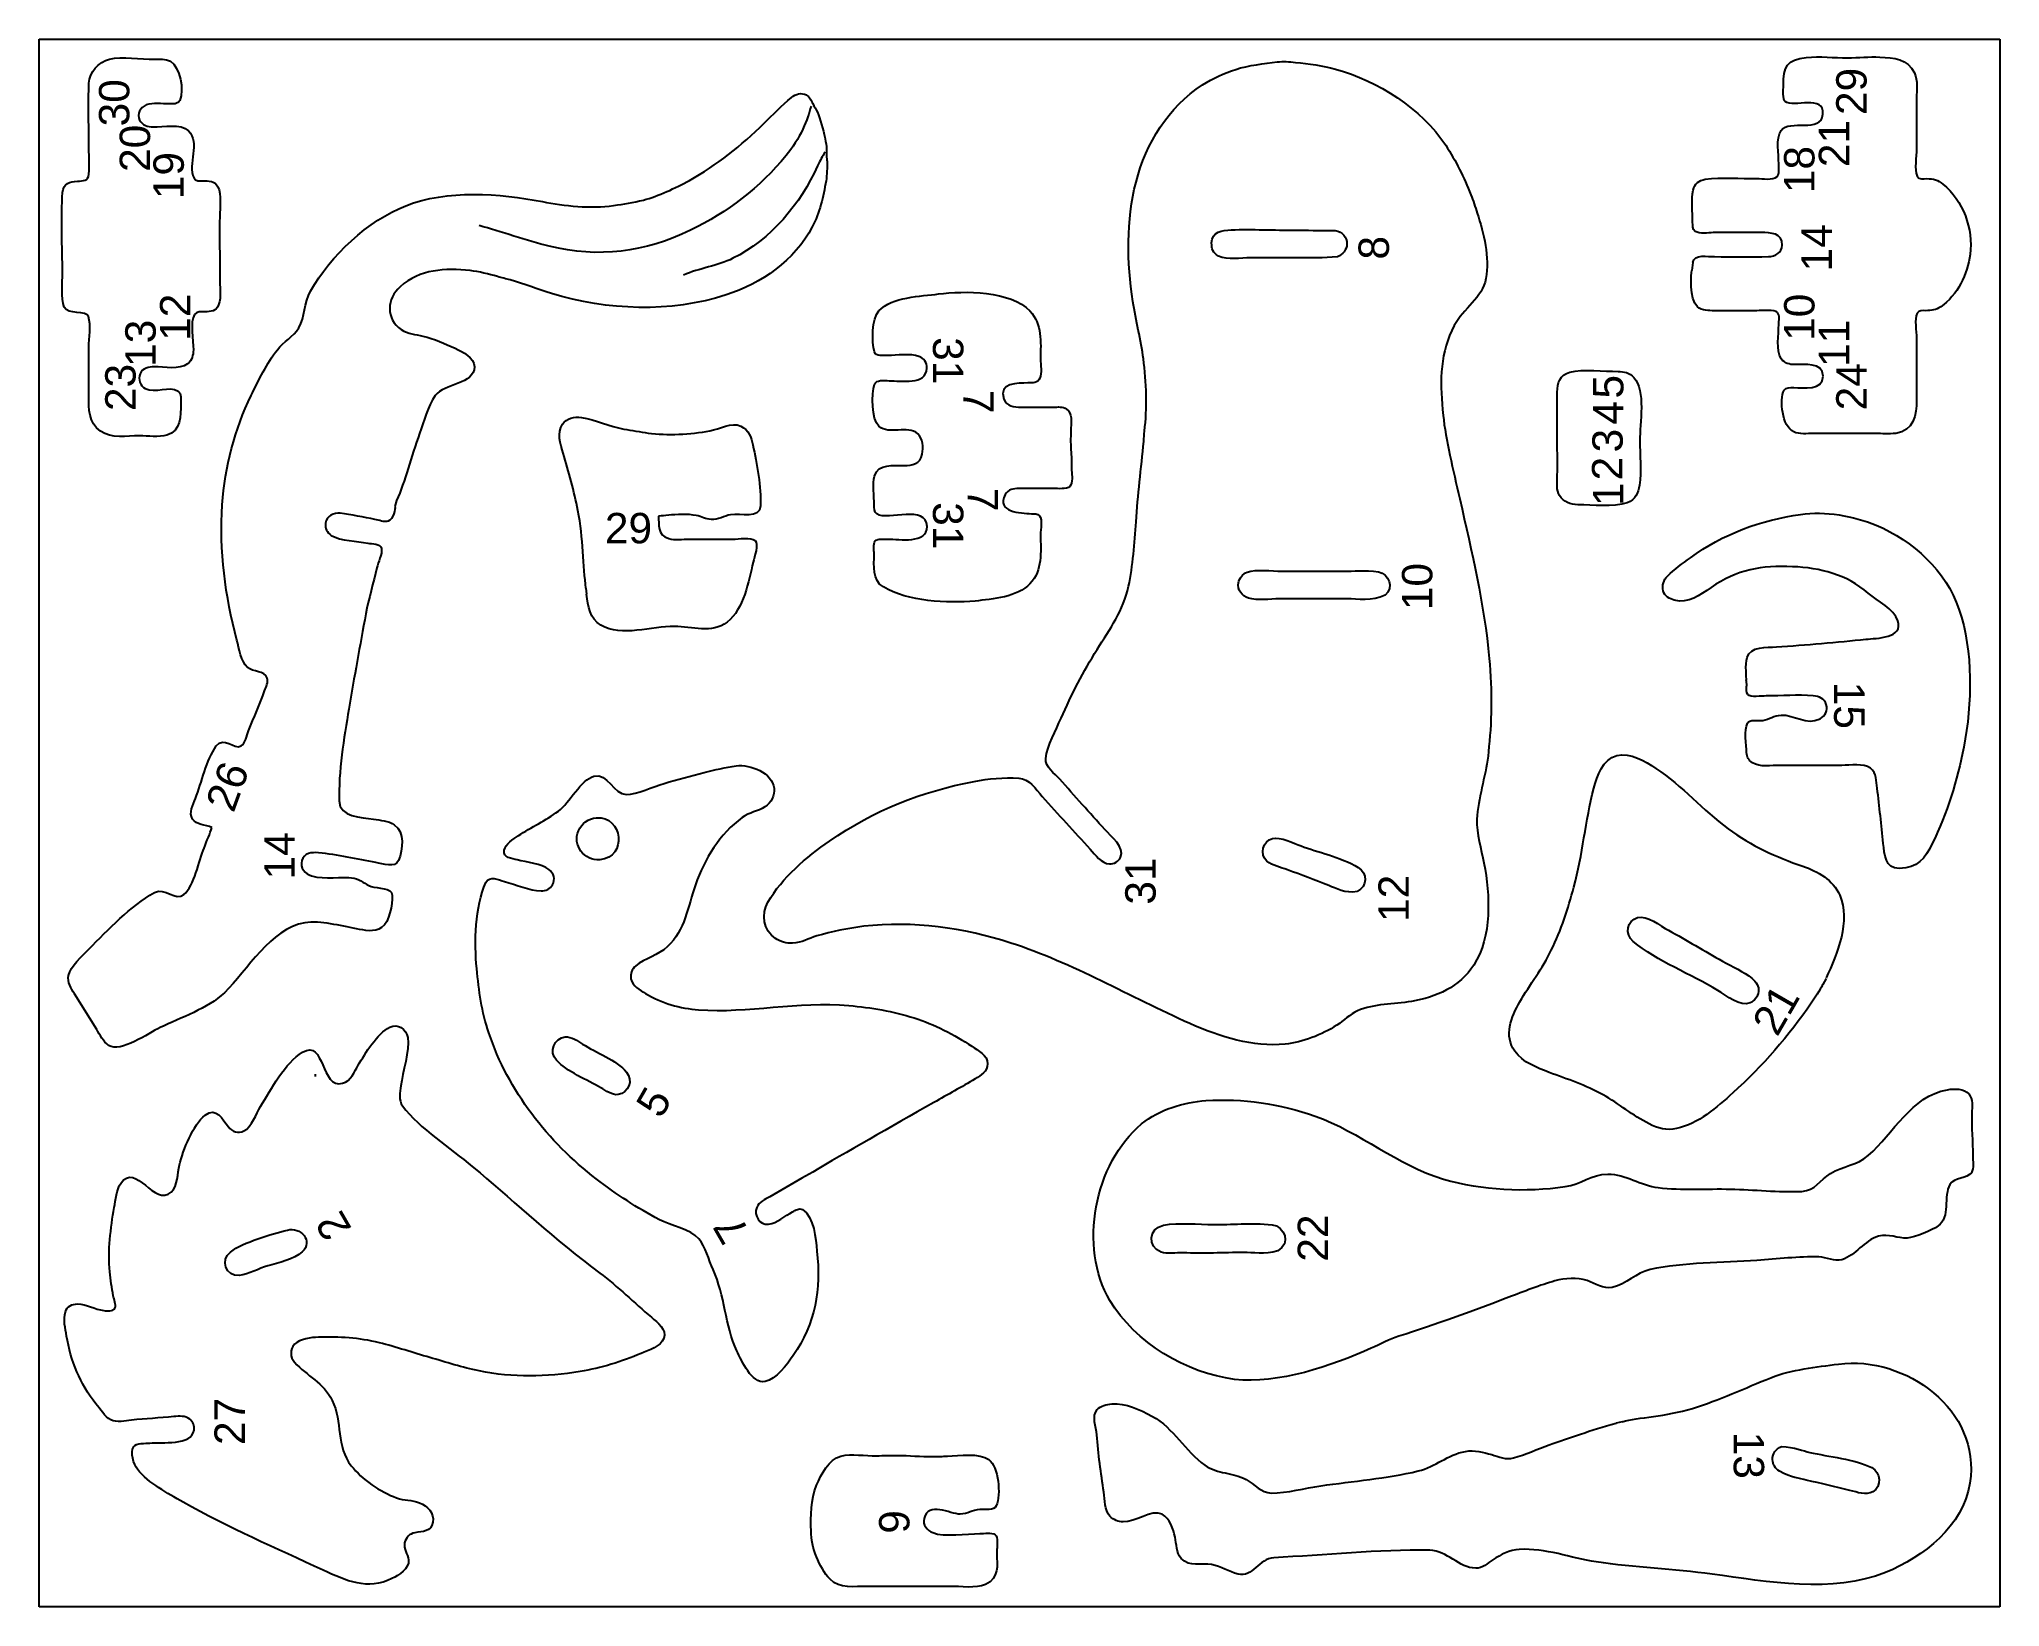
# Model space of a CAD drawing. Extents: x 2 to 228, y 114 to 294.
import ezdxf
from ezdxf.enums import TextEntityAlignment as Align

# ---------------------------------------------------------------- set-up
doc = ezdxf.new("R2010")
doc.units = 0
doc.layers.add('Bücken', color=5, linetype='Continuous', lineweight=25, true_color=0x0000ff)
doc.layers.add('Text', color=1, linetype='Continuous', lineweight=25, true_color=0xff0000)
doc.layers.add('Cut', color=7, linetype='Continuous', true_color=0xffffff)
doc.styles.add('textstyle0', font='')
doc.styles.add('textstyle1', font='')
doc.styles.add('textstyle10', font='')
doc.styles.add('textstyle11', font='')
doc.styles.add('textstyle12', font='')
doc.styles.add('textstyle13', font='')
doc.styles.add('textstyle14', font='')
doc.styles.add('textstyle15', font='')
doc.styles.add('textstyle16', font='')
doc.styles.add('textstyle17', font='')
doc.styles.add('textstyle18', font='')
doc.styles.add('textstyle19', font='')
doc.styles.add('textstyle2', font='')
doc.styles.add('textstyle20', font='')
doc.styles.add('textstyle21', font='')
doc.styles.add('textstyle22', font='')
doc.styles.add('textstyle23', font='')
doc.styles.add('textstyle24', font='')
doc.styles.add('textstyle25', font='')
doc.styles.add('textstyle26', font='')
doc.styles.add('textstyle27', font='')
doc.styles.add('textstyle28', font='')
doc.styles.add('textstyle29', font='')
doc.styles.add('textstyle3', font='')
doc.styles.add('textstyle30', font='')
doc.styles.add('textstyle31', font='')
doc.styles.add('textstyle32', font='')
doc.styles.add('textstyle33', font='')
doc.styles.add('textstyle34', font='')
doc.styles.add('textstyle35', font='')
doc.styles.add('textstyle36', font='')
doc.styles.add('textstyle37', font='')
doc.styles.add('textstyle4', font='')
doc.styles.add('textstyle5', font='')
doc.styles.add('textstyle6', font='')
doc.styles.add('textstyle7', font='')
doc.styles.add('textstyle8', font='')
doc.styles.add('textstyle9', font='')
doc.styles.get('textstyle0').set_extended_font_data('Arial')
doc.styles.get('textstyle1').set_extended_font_data('Arial')
doc.styles.get('textstyle10').set_extended_font_data('Arial')
doc.styles.get('textstyle11').set_extended_font_data('Arial')
doc.styles.get('textstyle12').set_extended_font_data('Arial')
doc.styles.get('textstyle13').set_extended_font_data('Arial')
doc.styles.get('textstyle14').set_extended_font_data('Arial')
doc.styles.get('textstyle15').set_extended_font_data('Arial')
doc.styles.get('textstyle16').set_extended_font_data('Arial')
doc.styles.get('textstyle17').set_extended_font_data('Arial')
doc.styles.get('textstyle18').set_extended_font_data('Arial')
doc.styles.get('textstyle19').set_extended_font_data('Arial')
doc.styles.get('textstyle2').set_extended_font_data('Arial')
doc.styles.get('textstyle20').set_extended_font_data('Arial')
doc.styles.get('textstyle21').set_extended_font_data('Arial')
doc.styles.get('textstyle22').set_extended_font_data('Arial')
doc.styles.get('textstyle23').set_extended_font_data('Arial')
doc.styles.get('textstyle24').set_extended_font_data('Arial')
doc.styles.get('textstyle25').set_extended_font_data('Arial')
doc.styles.get('textstyle26').set_extended_font_data('Arial')
doc.styles.get('textstyle27').set_extended_font_data('Arial')
doc.styles.get('textstyle28').set_extended_font_data('Arial')
doc.styles.get('textstyle29').set_extended_font_data('Arial')
doc.styles.get('textstyle3').set_extended_font_data('Arial')
doc.styles.get('textstyle30').set_extended_font_data('Arial')
doc.styles.get('textstyle31').set_extended_font_data('Arial')
doc.styles.get('textstyle32').set_extended_font_data('Arial')
doc.styles.get('textstyle33').set_extended_font_data('Arial')
doc.styles.get('textstyle34').set_extended_font_data('Arial')
doc.styles.get('textstyle35').set_extended_font_data('Arial')
doc.styles.get('textstyle36').set_extended_font_data('Arial')
doc.styles.get('textstyle37').set_extended_font_data('Arial')
doc.styles.get('textstyle4').set_extended_font_data('Arial')
doc.styles.get('textstyle5').set_extended_font_data('Arial')
doc.styles.get('textstyle6').set_extended_font_data('Arial')
doc.styles.get('textstyle7').set_extended_font_data('Arial')
doc.styles.get('textstyle8').set_extended_font_data('Arial')
doc.styles.get('textstyle9').set_extended_font_data('Arial')

msp = doc.modelspace()

# ---------------------------------------------------------------- texts
at = {"layer": 'Text'}
for s, rotation, style, p in [('30', 90, 'textstyle4', (10.97, 286.69)), ('29', 90, 'textstyle5', (211, 288)), ('21', 90, 'textstyle15', (209, 282)), ('20', 90, 'textstyle12', (13.36, 281.45)), ('19', 90, 'textstyle11', (17.24, 278.31)), ('18', 90, 'textstyle8', (205, 279)), ('8', 90, 'textstyle26', (156, 270)), ('14', 90, 'textstyle29', (207, 270)), ('12', 90, 'textstyle23', (18, 262)), ('10', 90, 'textstyle37', (205, 262)), ('13', 90, 'textstyle22', (14, 259)), ('11', 90, 'textstyle36', (209, 259)), ('31', -90, 'textstyle6', (107, 257)), ('23', 90, 'textstyle14', (11.69, 253.92)), ('5', 90, 'textstyle30', (183, 254)), ('24', 90, 'textstyle1', (211, 254)), ('7', -90, 'textstyle32', (110.49, 252.29)), ('4', 90, 'textstyle18', (183, 251)), ('3', 90, 'textstyle31', (182.92, 247.8)), ('2', 90, 'textstyle20', (182.88, 244.58)), ('7', -90, 'textstyle35', (111, 241)), ('1', 90, 'textstyle21', (182.99, 241.63)), ('31', -90, 'textstyle16', (107, 238)), ('10', 90, 'textstyle25', (161, 231)), ('15', -90, 'textstyle9', (210.76, 217.33)), ('26', 70, 'textstyle0', (24, 208)), ('14', 90, 'textstyle28', (30, 200)), ('31', 90, 'textstyle7', (129.14, 197.1)), ('12', 90, 'textstyle24', (158.29, 195.11)), ('21', 60, 'textstyle10', (202.3, 182.3)), ('5', 60, 'textstyle19', (73.09, 171.68)), ('2', 120, 'textstyle17', (36.2, 157.37)), ('22', 90, 'textstyle13', (149, 156)), ('7', 120, 'textstyle34', (82, 157)), ('27', 90, 'textstyle3', (24.27, 134.9)), ('13', -90, 'textstyle27', (199.2, 131)), ('6', -90, 'textstyle33', (100.79, 123.34))]:
    msp.add_text(s, height=3.5, rotation=rotation, dxfattribs=dict(at, style=style)).set_placement(p, align=Align.MIDDLE_CENTER)
at = {"layer": 'Text', "style": 'textstyle2'}
msp.add_text('29', height=3.5, dxfattribs=at).set_placement((70.19, 237.73), align=Align.MIDDLE_CENTER)

# ---------------------------------------------------------------- linework, layer by layer
at = {"layer": 'Bücken'}
for p, q in [((23.13, 273.6), (23.1, 272.9)), ((192.74, 268.31), (192.63, 267.37)), ((163.93, 251.4), (164, 250.7)), ((121.13, 249.28), (121.11, 248.29)), ((177.13, 243.6), (177.18, 244.5)), ((43.5, 240.9), (43.3, 240.2)), ((65.3, 230.8), (65.37, 230.11)), ((198.9, 220.2), (198.94, 219.54)), ((169.2, 212), (169.16, 211.48)), ((208.1, 185.9), (207.7, 185.2)), ((52.21, 164.23), (53.1, 163.5)), ((53.1, 163.5), (53.1, 163.5)), ((91.4, 163.6), (90.15, 162.89)), ((171.57, 149.19), (170.95, 148.96)), ((184.62, 134.86), (183.9, 134.7)), ((112.62, 120.14), (112.62, 119.03))]:
    msp.add_line(p, q, dxfattribs=at)
at = {"layer": 'Cut'}
for p, q in [((2.34, 294.01), (228.09, 294.01)), ((2.34, 113.56), (2.34, 294.01)), ((228.09, 294.01), (228.09, 113.56)), ((228.09, 113.56), (2.34, 113.56))]:
    msp.add_line(p, q, dxfattribs=at)
for points in [[(218.5, 287.22), (218.5, 281.4)], [(23.1, 272.9), (23.13, 266.6)], [(200.66, 271.75), (195.1, 271.75)], [(200.13, 262.76), (195.24, 262.76)], [(218.5, 259.59), (218.5, 252.45)], [(177.18, 244.5), (177.13, 248.49)], [(77.2, 236.46), (82.22, 236.46)], [(145.4, 232.76), (152.54, 232.76)], [(152.94, 229.59), (145.14, 229.59)], [(209.91, 210.42), (202.77, 210.42)], [(8.96, 180.02), (6.4, 184.11)], [(34.1, 174.86), (34.1, 174.6)], [(107.2, 115.91), (97.68, 115.91)]]:
    msp.add_lwpolyline(points, dxfattribs=at)
for points in [[(8.07, 288.94), (8.13, 290.22), (9.17, 291.41), (10.44, 291.72)], [(10.44, 291.72), (11.88, 292.06), (14.07, 291.71), (15.6, 291.71)], [(15.6, 291.71), (16.23, 291.71), (16.89, 291.8), (17.45, 291.47)], [(17.45, 291.47), (18.57, 290.79), (19.07, 288.2), (18.52, 286.97)], [(140.11, 290.54), (141.56, 291.02), (143.44, 291.2), (144.87, 291.39)], [(144.87, 291.39), (145.63, 291.49), (146.23, 291.41), (146.99, 291.34)], [(146.99, 291.34), (148.55, 291.18), (150.1, 290.98), (151.61, 290.56)], [(203.17, 288.67), (203.17, 290.84), (203.6, 291.68), (205.81, 291.92)], [(205.81, 291.92), (207.34, 292.08), (209.06, 291.86), (210.57, 291.87)], [(210.57, 291.87), (211.8, 291.88), (213.04, 292.02), (214.27, 291.95)], [(214.27, 291.95), (215.88, 291.86), (217.46, 291.8), (218.26, 290.13)], [(136.28, 288.75), (137.47, 289.52), (138.78, 290.11), (140.11, 290.54)], [(151.61, 290.56), (156.48, 289.21), (161.48, 286.07), (164.29, 281.8)], [(218.26, 290.13), (218.68, 289.25), (218.5, 288.19), (218.5, 287.22)], [(8.06, 281.93), (8.06, 284.23), (7.96, 286.65), (8.07, 288.94)], [(17.32, 286.56), (16.47, 286.56), (15.45, 286.74), (14.67, 286.44)], [(18.52, 286.97), (18.31, 286.5), (17.76, 286.56), (17.32, 286.56)], [(85.79, 284.31), (86.81, 285.3), (87.85, 286.42), (88.96, 287.31)], [(88.96, 287.31), (89.46, 287.7), (90.07, 287.91), (90.67, 287.59)], [(90.67, 287.59), (91.06, 287.38), (91.22, 286.97), (91.4, 286.6)], [(128.63, 277.57), (129.76, 282.02), (132.36, 286.22), (136.28, 288.75)], [(203.38, 286.83), (203.04, 287.1), (203.17, 288.21), (203.17, 288.67)], [(207.73, 285.37), (207.95, 287.66), (204.3, 286.1), (203.38, 286.83)], [(14.67, 286.44), (13.98, 286.17), (13.54, 285.41), (13.9, 284.71)], [(13.9, 284.71), (14.22, 284.1), (14.83, 283.93), (15.47, 283.92)], [(91.4, 286.6), (91.57, 286.24), (91.78, 285.98), (91.94, 285.63)], [(91.94, 285.63), (92.29, 284.86), (92.62, 283.57), (92.79, 282.72)], [(202.9, 283.49), (203.87, 284.89), (207.52, 283.13), (207.73, 285.37)], [(15.47, 283.92), (16.62, 283.89), (18.64, 284.34), (19.52, 283.48)], [(19.52, 283.48), (20.96, 282.06), (19.36, 279.65), (20.17, 278.01)], [(77.2, 277.75), (80.37, 279.49), (83.2, 281.8), (85.79, 284.31)], [(92.79, 282.72), (92.91, 282.13), (93.05, 281.57), (93, 281.6)], [(202.64, 279.68), (202.64, 280.77), (202.27, 282.58), (202.9, 283.49)], [(8.06, 278.49), (8.14, 279.5), (8.06, 280.88), (8.06, 281.93)], [(93, 281.6), (92.92, 280.63), (93.04, 280.42), (93.06, 279.95)], [(93.06, 279.95), (93.08, 279.35), (93.04, 278.34), (92.94, 277.7)], [(164.29, 281.8), (165.47, 280.01), (166.39, 278.1), (167.19, 276.11)], [(218.5, 281.4), (218.5, 280.48), (218.22, 279.06), (218.58, 278.25)], [(5.03, 276.38), (5.11, 277.41), (5.85, 277.61), (6.74, 277.67)], [(6.74, 277.67), (7.43, 277.72), (7.98, 277.66), (8.06, 278.49)], [(20.17, 278.01), (20.34, 277.66), (20.81, 277.7), (21.15, 277.7)], [(21.15, 277.7), (21.83, 277.7), (22.58, 277.72), (22.91, 277.03)], [(71.91, 275.5), (73.65, 275.95), (75.59, 276.87), (77.2, 277.75)], [(92.94, 277.7), (92.63, 275.86), (92.22, 274.06), (91.35, 272.41)], [(192.78, 276.64), (192.94, 277.38), (193.46, 277.79), (194.18, 277.89)], [(194.18, 277.89), (196.01, 278.14), (198.26, 277.97), (200.13, 277.97)], [(200.13, 277.97), (200.71, 277.97), (201.99, 277.74), (202.43, 278.18)], [(202.43, 278.18), (202.77, 278.52), (202.64, 279.23), (202.64, 279.68)], [(218.58, 278.25), (218.78, 277.81), (219.29, 277.95), (219.69, 277.96)], [(219.69, 277.96), (220.42, 277.98), (220.97, 277.78), (221.54, 277.33)], [(5.02, 267.13), (5.02, 270.06), (4.81, 273.48), (5.03, 276.38)], [(22.91, 277.03), (23.37, 276.09), (23.13, 274.64), (23.13, 273.6)], [(44.55, 274.84), (49.28, 276.7), (55.37, 276.29), (60.28, 275.32)], [(68.47, 274.87), (69.65, 275.04), (70.75, 275.21), (71.91, 275.5)], [(128.27, 263.82), (127.57, 268.34), (127.51, 273.14), (128.63, 277.57)], [(167.19, 276.11), (167.47, 275.4), (167.67, 274.74), (167.92, 274)], [(192.72, 272.94), (192.72, 274.03), (192.54, 275.61), (192.78, 276.64)], [(221.54, 277.33), (223.88, 275.47), (225.05, 272.17), (224.67, 269.24)], [(33.58, 265.01), (35.84, 269.07), (40.23, 273.16), (44.55, 274.84)], [(60.28, 275.32), (62.8, 274.81), (65.88, 274.5), (68.47, 274.87)], [(167.92, 274), (168.67, 271.72), (169.38, 268.88), (168.92, 266.47)], [(91.35, 272.41), (89.29, 268.49), (85.55, 265.92), (81.43, 264.57)], [(137.34, 270.56), (137.38, 271.86), (138.52, 272.03), (139.59, 272.07)], [(139.59, 272.07), (142.04, 272.16), (144.53, 272.02), (146.99, 272.02)], [(146.99, 272.02), (148.2, 272.02), (149.7, 272), (151.57, 272)], [(151.57, 272), (152.37, 271.87), (152.93, 271.22), (152.92, 270.44)], [(193.03, 271.89), (192.69, 272.11), (192.73, 272.58), (192.72, 272.94)], [(195.1, 271.75), (194.47, 271.75), (193.55, 271.54), (193.03, 271.89)], [(203.03, 270.3), (203.12, 271.71), (201.66, 271.75), (200.66, 271.75)], [(138.13, 269.05), (137.5, 269.37), (137.32, 269.9), (137.34, 270.56)], [(141.83, 268.84), (140.71, 268.84), (139.18, 268.54), (138.13, 269.05)], [(147.65, 268.84), (145.84, 268.84), (143.63, 268.84), (141.83, 268.84)], [(151.83, 268.97), (150.2, 268.8), (148.73, 268.84), (147.65, 268.84)], [(152.92, 270.44), (152.9, 269.79), (152.45, 269.21), (151.83, 268.97)], [(192.74, 268.31), (192.91, 269.31), (194.47, 268.98), (195.24, 268.98)], [(195.24, 268.98), (197.28, 268.98), (199.41, 268.92), (201.45, 268.98)], [(201.45, 268.98), (202.24, 269), (202.98, 269.45), (203.03, 270.3)], [(224.67, 269.24), (224.38, 266.98), (223.21, 264.53), (221.28, 263.2)], [(5.23, 263.17), (4.81, 264.26), (5.02, 265.94), (5.02, 267.13)], [(23.13, 266.6), (23.13, 265.64), (23.33, 264.32), (23, 263.43)], [(51.95, 267.37), (49.12, 267.69), (46.15, 267.54), (43.89, 265.52)], [(55.12, 266.69), (54.11, 266.97), (53, 267.25), (51.95, 267.37)], [(56.57, 266.3), (56.08, 266.43), (55.61, 266.55), (55.12, 266.69)], [(168.92, 266.47), (168.49, 264.22), (166.34, 263.01), (165.27, 261.05)], [(193.27, 263.22), (192.31, 264.05), (192.55, 267.12), (192.63, 267.37)], [(32.22, 260.78), (32.98, 262.05), (32.83, 263.66), (33.58, 265.01)], [(43.89, 265.52), (42.37, 264.17), (42.22, 261.8), (44.02, 260.58)], [(61.33, 264.73), (59.73, 265.22), (58.19, 265.86), (56.57, 266.3)], [(81.43, 264.57), (75.08, 262.5), (67.7, 262.78), (61.33, 264.73)], [(99.03, 262.75), (100.52, 264.34), (103.87, 264.43), (105.88, 264.69)], [(105.88, 264.69), (108.83, 265.08), (114.22, 265.04), (116.41, 262.74)], [(8.02, 262.08), (7.8, 262.82), (5.59, 262.25), (5.23, 263.17)], [(8.06, 258.53), (8.06, 259.59), (8.32, 261.07), (8.02, 262.08)], [(20.23, 262.33), (19.66, 261.47), (20.12, 259.32), (20.09, 258.27)], [(21.41, 262.63), (21.01, 262.63), (20.47, 262.69), (20.23, 262.33)], [(23, 263.43), (22.71, 262.68), (22.12, 262.64), (21.41, 262.63)], [(98.52, 258.03), (98.18, 259.15), (98.21, 261.86), (99.03, 262.75)], [(116.41, 262.74), (117.87, 261.22), (117.64, 259.17), (117.64, 257.21)], [(129.48, 257.21), (129.19, 259.35), (128.61, 261.65), (128.27, 263.82)], [(195.24, 262.76), (194.54, 262.76), (193.83, 262.74), (193.27, 263.22)], [(202.5, 262.55), (202.2, 262.93), (200.66, 262.76), (200.13, 262.76)], [(202.64, 261.18), (202.64, 261.63), (202.78, 262.21), (202.5, 262.55)], [(218.58, 262.46), (218.23, 261.75), (218.5, 260.42), (218.5, 259.59)], [(219.56, 262.76), (219.22, 262.76), (218.76, 262.82), (218.58, 262.46)], [(221.28, 263.2), (220.73, 262.83), (220.22, 262.77), (219.56, 262.76)], [(29.77, 258.27), (30.49, 259.19), (31.62, 259.77), (32.22, 260.78)], [(44.02, 260.58), (44.79, 260.06), (45.66, 260.06), (46.53, 259.84)], [(46.53, 259.84), (47.82, 259.5), (49.04, 259), (50.23, 258.43)], [(165.27, 261.05), (163.65, 258.07), (163.6, 254.68), (163.93, 251.4)], [(202.93, 257.23), (202.28, 258.22), (202.64, 260.02), (202.64, 261.18)], [(8.06, 252.98), (8.06, 254.8), (8.06, 256.74), (8.06, 258.53)], [(20.09, 258.27), (20.07, 257.64), (19.95, 257.05), (19.42, 256.64)], [(26.74, 252.98), (27.61, 254.79), (28.53, 256.68), (29.77, 258.27)], [(50.23, 258.43), (51.12, 258), (52.44, 257.41), (52.45, 256.29)], [(100.06, 257.61), (99.55, 257.61), (98.69, 257.44), (98.52, 258.03)], [(103.63, 257.49), (102.66, 257.86), (101.06, 257.61), (100.06, 257.61)], [(104.55, 256.16), (104.57, 256.78), (104.21, 257.27), (103.63, 257.49)], [(13.96, 255.49), (13.72, 254.87), (13.94, 254.11), (14.54, 253.8)], [(15.6, 256.29), (14.96, 256.28), (14.23, 256.17), (13.96, 255.49)], [(19.42, 256.64), (18.49, 255.92), (16.73, 256.3), (15.6, 256.29)], [(52.45, 256.29), (52.48, 254.28), (48.94, 254.39), (47.94, 252.98)], [(100.2, 254.7), (101.56, 254.7), (104.48, 254.14), (104.55, 256.16)], [(117.64, 257.21), (117.64, 256.5), (117.82, 255.59), (117.56, 254.98)], [(129.6, 248.89), (129.93, 251.46), (129.84, 254.58), (129.48, 257.21)], [(177.13, 253.38), (177.13, 254.44), (177.42, 255.36), (178.58, 255.68)], [(178.58, 255.68), (180.07, 256.09), (182.57, 255.78), (184.13, 255.76)], [(184.13, 255.76), (184.83, 255.75), (185.44, 255.64), (185.95, 255.08)], [(204.49, 256.55), (203.88, 256.56), (203.3, 256.68), (202.93, 257.23)], [(204.36, 253.91), (205.44, 253.91), (207.77, 253.51), (207.74, 255.23)], [(207.74, 255.23), (207.71, 256.88), (205.55, 256.53), (204.49, 256.55)], [(9.39, 248.88), (7.97, 249.88), (8.06, 251.43), (8.06, 252.98)], [(14.54, 253.8), (15.7, 253.19), (17.32, 254.19), (18.33, 253.51)], [(18.33, 253.51), (18.77, 253.21), (18.64, 252.56), (18.64, 252.06)], [(23.41, 240.43), (23.7, 244.74), (24.87, 249.13), (26.74, 252.98)], [(47.94, 252.98), (47.06, 251.75), (46.65, 250.02), (46.14, 248.62)], [(99.02, 249.45), (98.16, 250.22), (98.19, 253.18), (98.52, 254.29)], [(98.52, 254.29), (98.69, 254.85), (99.68, 254.7), (100.2, 254.7)], [(116.19, 254.44), (115.05, 254.43), (112.72, 254.47), (113.42, 252.59)], [(117.56, 254.98), (117.33, 254.43), (116.73, 254.44), (116.19, 254.44)], [(177.13, 248.49), (177.13, 250.11), (177.12, 251.76), (177.13, 253.38)], [(185.95, 255.08), (187.34, 253.59), (186.64, 249.74), (186.64, 247.83)], [(204.36, 248.81), (203, 249.44), (202.7, 252.5), (203.25, 253.6)], [(203.25, 253.6), (203.42, 253.96), (203.96, 253.91), (204.36, 253.91)], [(18.64, 252.06), (18.64, 250.68), (18.68, 248.89), (17.05, 248.42)], [(62.59, 249.68), (63.09, 250.37), (63.94, 250.64), (64.77, 250.48)], [(113.42, 252.59), (113.74, 251.71), (114.58, 251.66), (115.4, 251.66)], [(115.4, 251.66), (116.64, 251.66), (117.83, 251.66), (119.1, 251.66)], [(119.1, 251.66), (119.62, 251.66), (120.21, 251.76), (120.64, 251.43)], [(120.64, 251.43), (121.32, 250.91), (121.17, 250.04), (121.13, 249.28)], [(164, 250.7), (164.27, 247.96), (165.14, 244.43), (165.91, 241.09)], [(218.5, 252.45), (218.5, 250.8), (218.17, 248.88), (216.12, 248.64)], [(13.88, 248.36), (12.45, 248.36), (10.64, 248), (9.39, 248.88)], [(17.05, 248.42), (16.1, 248.15), (14.86, 248.36), (13.88, 248.36)], [(46.14, 248.62), (45.16, 245.95), (44.47, 243.15), (43.5, 240.9)], [(62.66, 246.37), (62.35, 247.37), (61.92, 248.74), (62.59, 249.68)], [(64.77, 250.48), (66.44, 250.16), (67.98, 249.44), (69.66, 249.14)], [(69.66, 249.14), (70.53, 248.98), (71.57, 248.8), (72.44, 248.68)], [(72.44, 248.68), (74.66, 248.37), (77.29, 248.5), (79.57, 248.93)], [(79.57, 248.93), (80.65, 249.13), (82.07, 249.98), (83.14, 249.47)], [(83.14, 249.47), (84.04, 249.04), (84.31, 248.18), (84.51, 247.3)], [(103.49, 248.59), (102.32, 249.64), (100.21, 248.39), (99.02, 249.45)], [(104, 246.24), (104.13, 247.07), (104.14, 248.01), (103.49, 248.59)], [(129.52, 247.7), (129.56, 248.11), (129.54, 248.49), (129.6, 248.89)], [(206.6, 248.62), (205.9, 248.62), (205.03, 248.49), (204.36, 248.81)], [(213.74, 248.62), (211.33, 248.62), (208.98, 248.62), (206.6, 248.62)], [(216.12, 248.64), (215.31, 248.54), (214.54, 248.62), (213.74, 248.62)], [(64.37, 239.76), (63.94, 241.97), (63.32, 244.24), (62.66, 246.37)], [(84.51, 247.3), (85, 245.19), (85.48, 242.41), (85.39, 240.29)], [(101.91, 244.92), (102.87, 244.92), (103.82, 245.13), (104, 246.24)], [(121.11, 248.29), (121.06, 247.77), (121.21, 246.18), (121.21, 244.66)], [(128.63, 238.44), (128.84, 241.53), (129.22, 244.61), (129.52, 247.7)], [(186.64, 247.83), (186.64, 246.16), (186.84, 244.32), (186.6, 242.67)], [(98.53, 243.73), (98.94, 245.21), (100.7, 244.91), (101.91, 244.92)], [(121.21, 244.66), (121.21, 243.98), (121.39, 243.28), (121.13, 242.7)], [(98.48, 240.43), (98.47, 241.38), (98.29, 242.82), (98.53, 243.73)], [(113.57, 241.6), (112.44, 239.53), (115.36, 239.47), (116.59, 239.38)], [(115.13, 242.28), (114.52, 242.27), (113.9, 242.21), (113.57, 241.6)], [(119.36, 242.28), (117.96, 242.34), (116.53, 242.28), (115.13, 242.28)], [(121.13, 242.7), (120.91, 242.21), (119.92, 242.26), (119.36, 242.28)], [(177.39, 241.48), (177.01, 242.11), (177.13, 242.88), (177.13, 243.6)], [(186.6, 242.67), (186.48, 241.79), (186.12, 240.97), (185.19, 240.65)], [(25.1, 224.83), (23.77, 229.88), (23.05, 235.14), (23.41, 240.43)], [(37.01, 239.44), (36.24, 239.54), (35.46, 239.16), (35.32, 238.31)], [(40.98, 238.73), (39.77, 238.96), (38.22, 239.28), (37.01, 239.44)], [(43.3, 240.2), (43.38, 239.97), (43.09, 238.74), (42.53, 238.54)], [(65.3, 230.8), (64.95, 233.33), (65.01, 236.55), (64.37, 239.76)], [(77.99, 239.18), (77.09, 239.37), (75.66, 239.32), (74.82, 239.21)], [(85.39, 240.29), (85.32, 238.75), (83.09, 239.45), (81.95, 239.27)], [(98.78, 239.37), (98.45, 239.6), (98.48, 240.06), (98.48, 240.43)], [(104.57, 237.91), (104.52, 240.5), (100.09, 238.5), (98.78, 239.37)], [(116.59, 239.38), (116.89, 239.36), (117.3, 239.42), (117.51, 239.16)], [(165.91, 241.09), (167.31, 235), (168.71, 228.96), (169.31, 222.71)], [(179.51, 240.43), (178.68, 240.45), (177.86, 240.72), (177.39, 241.48)], [(185.19, 240.65), (183.57, 240.1), (181.21, 240.38), (179.51, 240.43)], [(192.46, 234.32), (196.15, 237.04), (200.68, 238.7), (205.15, 239.31)], [(205.15, 239.31), (207.97, 239.7), (211.24, 239.16), (213.87, 238.06)], [(35.32, 238.31), (35.23, 237.74), (35.47, 237.2), (35.97, 236.89)], [(42.53, 238.54), (42.07, 238.39), (41.45, 238.64), (40.98, 238.73)], [(73.63, 239.09), (73.74, 238.18), (73.48, 236.93), (74.82, 236.53)], [(74.82, 239.21), (74.3, 239.15), (74.14, 239.16), (73.63, 239.09)], [(79.71, 238.72), (79.08, 238.75), (78.6, 239.06), (77.99, 239.18)], [(81.95, 239.27), (81.18, 239.14), (80.52, 238.68), (79.71, 238.72)], [(100.06, 236.46), (101.37, 236.46), (104.61, 235.89), (104.57, 237.91)], [(117.51, 239.16), (117.89, 238.67), (117.64, 237.62), (117.64, 236.99)], [(127.77, 231.04), (128.29, 233.42), (128.46, 236), (128.63, 238.44)], [(213.87, 238.06), (218.11, 236.3), (221.89, 232.78), (223.39, 228.4)], [(35.97, 236.89), (37.04, 236.24), (38.97, 236.26), (40.18, 236)], [(40.18, 236), (40.65, 235.9), (41.64, 235.98), (41.75, 235.38)], [(41.75, 235.38), (41.87, 234.77), (41.35, 233.77), (41.21, 233.16)], [(74.82, 236.53), (75.51, 236.32), (76.46, 236.46), (77.2, 236.46)], [(82.22, 236.46), (82.85, 236.46), (84.32, 236.71), (84.78, 236.32)], [(84.78, 236.32), (85.22, 235.95), (84.68, 234.34), (84.55, 233.82)], [(98.48, 234.74), (98.48, 235.22), (98.32, 235.88), (98.61, 236.25)], [(98.61, 236.25), (98.86, 236.56), (99.66, 236.46), (100.06, 236.46)], [(117.64, 236.99), (117.64, 234.97), (117.9, 232.88), (116.42, 231.32)], [(41.21, 233.16), (40.84, 231.47), (40.28, 229.59), (39.95, 227.87)], [(84.55, 233.82), (84, 231.6), (83.49, 228.41), (81.55, 226.91)], [(99.54, 230.96), (98.2, 231.75), (98.48, 233.39), (98.48, 234.74)], [(140.43, 231.44), (140.52, 231.98), (140.9, 232.45), (141.44, 232.66)], [(141.44, 232.66), (142.48, 233.06), (144.27, 232.76), (145.4, 232.76)], [(152.54, 232.76), (153.61, 232.76), (154.95, 232.92), (156.56, 232.7)], [(156.56, 232.7), (157.78, 232.48), (158.32, 230.89), (157.33, 230.01)], [(189.83, 232.21), (190.6, 232.98), (191.58, 233.68), (192.46, 234.32)], [(204.22, 233.29), (200.66, 233.45), (197.86, 232.99), (194.84, 230.89)], [(212.95, 230.25), (210.44, 232.39), (207.45, 233.15), (204.22, 233.29)], [(110.11, 229.34), (106.87, 229.04), (102.37, 229.26), (99.54, 230.96)], [(116.42, 231.32), (114.98, 229.8), (112.11, 229.54), (110.11, 229.34)], [(124.15, 223.77), (125.66, 226.16), (127.15, 228.25), (127.77, 231.04)], [(141.57, 229.67), (140.8, 229.91), (140.29, 230.66), (140.43, 231.44)], [(189.34, 230.51), (189.17, 231.16), (189.37, 231.74), (189.83, 232.21)], [(190.61, 229.44), (190.03, 229.6), (189.52, 229.88), (189.34, 230.51)], [(194.84, 230.89), (193.58, 230.02), (192.19, 228.99), (190.61, 229.44)], [(67.02, 226.54), (65.68, 227.32), (65.56, 228.74), (65.37, 230.11)], [(145.14, 229.59), (144.05, 229.59), (142.6, 229.35), (141.57, 229.67)], [(157.33, 230.01), (155.84, 229.23), (154.09, 229.59), (152.94, 229.59)], [(216.36, 227.07), (215.92, 228.4), (213.98, 229.37), (212.95, 230.25)], [(223.39, 228.4), (225.05, 223.54), (224.89, 217.54), (223.95, 212.53)], [(39.95, 227.87), (39.27, 224.21), (38.61, 220.56), (37.99, 216.9)], [(75.48, 226.41), (72.9, 226.43), (69.37, 225.17), (67.02, 226.54)], [(81.55, 226.91), (79.78, 225.55), (77.52, 226.4), (75.48, 226.41)], [(212.68, 224.94), (213.88, 225.06), (217.03, 225.05), (216.36, 227.07)], [(26.32, 221.69), (25.56, 222.39), (25.36, 223.85), (25.1, 224.83)], [(120, 215.84), (121.2, 218.55), (122.56, 221.25), (124.15, 223.77)], [(198.99, 222.84), (199.36, 224.16), (201.27, 223.97), (202.37, 224.05)], [(202.37, 224.05), (205.71, 224.28), (209.42, 224.61), (212.68, 224.94)], [(28.6, 220.46), (28.3, 221.35), (26.93, 221.14), (26.32, 221.69)], [(169.31, 222.71), (169.66, 219.03), (169.6, 215.15), (169.2, 212)], [(198.9, 220.2), (198.94, 220.5), (198.74, 221.94), (198.99, 222.84)], [(26.44, 214.38), (27.07, 215.91), (27.73, 217.49), (28.29, 219.01)], [(28.29, 219.01), (28.46, 219.46), (28.76, 219.98), (28.6, 220.46)], [(199.07, 218.56), (198.87, 218.81), (198.94, 219.23), (198.94, 219.54)], [(37.99, 216.9), (37.45, 213.65), (36.78, 209.58), (36.88, 206.32)], [(201.18, 218.41), (200.69, 218.41), (199.35, 218.22), (199.07, 218.56)], [(206.6, 218.43), (204.84, 218.59), (202.96, 218.4), (201.18, 218.41)], [(208.1, 217.42), (207.88, 218.13), (207.29, 218.37), (206.6, 218.43)], [(207.39, 215.79), (208.03, 216.11), (208.32, 216.74), (208.1, 217.42)], [(118.23, 211.21), (118.42, 212.74), (119.4, 214.46), (120, 215.84)], [(198.94, 211.87), (198.88, 212.74), (198.64, 214.51), (199.02, 215.27)], [(199.02, 215.27), (199.26, 215.76), (200.26, 215.52), (200.79, 215.6)], [(200.79, 215.6), (201.62, 215.73), (202.06, 216.16), (202.9, 216.21)], [(202.9, 216.21), (204.42, 216.29), (205.81, 214.97), (207.39, 215.79)], [(20.33, 206.59), (21.07, 208.48), (21.56, 210.98), (22.73, 212.65)], [(22.73, 212.65), (23.61, 213.89), (24.77, 212.17), (25.59, 212.65)], [(25.59, 212.65), (26.11, 212.96), (26.2, 213.82), (26.44, 214.38)], [(223.95, 212.53), (223.22, 208.7), (221.99, 204.89), (220.32, 201.43)], [(78.91, 209.61), (80.13, 209.93), (81.36, 210.17), (82.61, 210.36)], [(82.61, 210.36), (84.17, 210.6), (86.78, 209.53), (86.95, 207.78)], [(119.85, 208.83), (119.29, 209.47), (118.11, 210.25), (118.23, 211.21)], [(169.16, 211.48), (168.87, 209.07), (167.99, 206.59), (167.88, 204.21)], [(181.34, 207.78), (181.71, 209.18), (182.38, 211.14), (184, 211.54)], [(184, 211.54), (185.55, 211.92), (187.24, 210.9), (188.49, 210.07)], [(188.49, 210.07), (191.52, 208.06), (193.91, 205.26), (196.82, 203.11)], [(199.61, 210.71), (199.17, 211), (198.98, 211.38), (198.94, 211.87)], [(202.77, 210.42), (201.79, 210.42), (200.46, 210.17), (199.61, 210.71)], [(213.2, 210.08), (212.38, 210.7), (210.88, 210.42), (209.91, 210.42)], [(213.97, 207.78), (213.86, 208.59), (213.91, 209.55), (213.2, 210.08)], [(62.12, 205.15), (63.42, 206.11), (64.7, 208.78), (66.22, 209.17)], [(66.22, 209.17), (67.83, 209.58), (68.46, 207.08), (69.93, 207.07)], [(69.93, 207.07), (71.2, 207.07), (73.05, 207.98), (74.29, 208.34)], [(74.29, 208.34), (75.82, 208.8), (77.37, 209.2), (78.91, 209.61)], [(86.95, 207.78), (87.03, 206.96), (86.61, 206.12), (85.91, 205.66)], [(93.32, 201.7), (98.47, 205.25), (103.9, 207.41), (109.98, 208.57)], [(109.98, 208.57), (111.63, 208.89), (113.44, 209.05), (115.13, 208.96)], [(115.13, 208.96), (116.32, 208.9), (117.1, 207.7), (117.83, 206.85)], [(125.05, 203.02), (123.29, 204.93), (121.57, 206.89), (119.85, 208.83)], [(179.05, 196.41), (180.07, 200.12), (180.36, 204.05), (181.34, 207.78)], [(214.67, 201.43), (214.44, 203.55), (214.24, 205.67), (213.97, 207.78)], [(19.98, 204.24), (19.55, 204.95), (20.06, 205.9), (20.33, 206.59)], [(36.88, 206.32), (36.94, 204.42), (39.41, 204.43), (40.84, 204.22)], [(85.91, 205.66), (85.08, 205.1), (84.12, 205.02), (83.28, 204.41)], [(117.83, 206.85), (119.62, 204.78), (121.52, 202.8), (123.35, 200.77)], [(22.21, 203.28), (21.53, 203.54), (20.39, 203.58), (19.98, 204.24)], [(21.32, 200.9), (21.66, 201.72), (22.01, 202.59), (22.21, 203.28)], [(40.84, 204.22), (41.6, 204.11), (42.58, 204.04), (43.22, 203.59)], [(43.22, 203.59), (44.49, 202.69), (44.21, 200.78), (43.71, 199.46)], [(57.5, 202.31), (59, 203.33), (60.67, 204.07), (62.12, 205.15)], [(64.42, 202.89), (64.8, 203.75), (65.58, 204.31), (66.49, 204.39)], [(66.49, 204.39), (69.54, 204.64), (70.1, 199.82), (66.89, 199.55)], [(83.28, 204.41), (80.71, 202.54), (78.93, 199.63), (77.9, 196.67)], [(167.88, 204.21), (167.8, 202.56), (168.39, 200.78), (168.69, 199.18)], [(55.88, 200.64), (56.05, 201.4), (56.9, 201.9), (57.5, 202.31)], [(66.89, 199.55), (65.09, 199.41), (63.72, 201.25), (64.42, 202.89)], [(86.25, 194.69), (87.91, 197.51), (90.66, 199.86), (93.32, 201.7)], [(126.85, 199.85), (127.4, 200.96), (125.74, 202.27), (125.05, 203.02)], [(143.71, 199.39), (142.79, 200.21), (143.26, 201.69), (144.34, 202)], [(144.34, 202), (145.22, 202.26), (146.83, 201.45), (147.65, 201.14)], [(147.65, 201.14), (149.51, 200.45), (152.06, 199.91), (154.22, 198.68)], [(196.82, 203.11), (199.46, 201.17), (202.35, 199.86), (205.41, 198.81)], [(216.52, 198.55), (214.86, 198.49), (214.81, 200.2), (214.67, 201.43)], [(220.32, 201.43), (219.44, 199.62), (218.67, 198.63), (216.52, 198.55)], [(19.01, 195.54), (20.22, 196.58), (20.7, 199.44), (21.32, 200.9)], [(32.58, 199.45), (32.35, 198.61), (32.94, 197.92), (33.71, 197.7)], [(34.5, 200.35), (33.74, 200.43), (32.81, 200.33), (32.58, 199.45)], [(41.11, 199.22), (38.95, 199.62), (36.69, 200.14), (34.5, 200.35)], [(43.71, 199.46), (43.37, 198.56), (41.87, 199.08), (41.11, 199.22)], [(57.37, 199.53), (56.79, 199.67), (55.68, 199.79), (55.88, 200.64)], [(61.04, 198.43), (60.17, 199.1), (58.45, 199.29), (57.37, 199.53)], [(123.35, 200.77), (123.94, 200.12), (124.63, 199.11), (125.57, 199.07)], [(125.57, 199.07), (126.12, 199.05), (126.61, 199.34), (126.85, 199.85)], [(146.06, 198.4), (145.31, 198.69), (144.33, 198.84), (143.71, 199.39)], [(154.22, 198.68), (155.3, 198), (155.29, 196.5), (154.1, 195.9)], [(168.69, 199.18), (169.4, 195.46), (169.64, 190.71), (167.52, 187.42)], [(205.41, 198.81), (207.13, 198.22), (208.89, 197.23), (209.66, 195.48)], [(15.6, 195.77), (16.83, 196.47), (18.05, 194.72), (19.01, 195.54)], [(33.71, 197.7), (35.33, 197.23), (37.03, 197.7), (38.6, 197.42)], [(38.6, 197.42), (39.38, 197.28), (39.83, 196.72), (40.58, 196.48)], [(40.58, 196.48), (41.28, 196.25), (42.99, 196.36), (42.99, 195.48)], [(52.72, 187.02), (52.43, 190.01), (52.49, 194.17), (53.78, 196.93)], [(53.78, 196.93), (54.18, 197.79), (55.24, 197.23), (55.91, 197.05)], [(55.91, 197.05), (57.25, 196.7), (58.76, 196), (60.14, 195.96)], [(60.14, 195.96), (60.68, 195.95), (61.17, 196.19), (61.45, 196.68)], [(61.45, 196.68), (61.8, 197.29), (61.59, 198.01), (61.04, 198.43)], [(77.9, 196.67), (77.05, 194.21), (76.69, 191.41), (74.68, 189.55)], [(150.82, 196.59), (149.24, 197.22), (147.65, 197.81), (146.06, 198.4)], [(154.1, 195.9), (152.72, 195.63), (151.65, 196.26), (150.82, 196.59)], [(176.45, 189.14), (177.57, 191.43), (178.38, 193.95), (179.05, 196.41)], [(8.07, 189.27), (10.27, 191.53), (12.85, 194.2), (15.6, 195.77)], [(42.99, 195.48), (42.99, 194.37), (42.7, 192.41), (41.76, 191.74)], [(87.11, 190.49), (85.73, 191.42), (85.43, 193.3), (86.25, 194.69)], [(209.66, 195.48), (210.96, 192.53), (209.37, 188.68), (208.09, 185.97)], [(32.91, 192.29), (28.97, 191.64), (26.33, 186.81), (23.66, 184.25)], [(38.86, 191.6), (37.01, 191.93), (34.79, 192.6), (32.91, 192.29)], [(97.29, 191.89), (95.43, 191.67), (93.64, 191.3), (91.87, 190.78)], [(114.21, 189.97), (108.85, 191.7), (102.89, 192.56), (97.29, 191.89)], [(185.87, 190.16), (184.88, 190.99), (185.17, 192.55), (186.38, 192.9)], [(186.38, 192.9), (187.45, 193.2), (189, 191.95), (189.95, 191.43)], [(41.76, 191.74), (40.94, 191.15), (39.78, 191.43), (38.86, 191.6)], [(89.09, 189.95), (88.41, 189.91), (87.67, 190.11), (87.11, 190.49)], [(91.87, 190.78), (90.91, 190.49), (90.13, 190), (89.09, 189.95)], [(134.83, 180.7), (127.89, 183.76), (121.4, 187.65), (114.21, 189.97)], [(195.63, 184.5), (192.53, 186.4), (188.66, 187.84), (185.87, 190.16)], [(189.95, 191.43), (192.04, 190.28), (194.09, 189.06), (196.16, 187.87)], [(5.72, 186.23), (5.94, 187.3), (7.31, 188.49), (8.07, 189.27)], [(74.68, 189.55), (73.6, 188.53), (72.11, 188.22), (71.01, 187.32)], [(167.52, 187.42), (165.88, 184.88), (163.18, 183.73), (160.34, 183.25)], [(172.82, 183.19), (173.97, 185.19), (175.44, 187.07), (176.45, 189.14)], [(196.16, 187.87), (197.27, 187.24), (198.59, 186.7), (199.58, 185.88)], [(6.4, 184.11), (6, 184.75), (5.57, 185.48), (5.72, 186.23)], [(54.11, 179.62), (53.3, 182.04), (52.96, 184.47), (52.72, 187.02)], [(71.01, 187.32), (70.55, 186.94), (70.38, 186.41), (70.48, 185.83)], [(70.48, 185.83), (70.63, 185), (71.51, 184.58), (72.17, 184.16)], [(199.58, 185.88), (200.02, 185.52), (200.38, 184.95), (200.31, 184.38)], [(207.7, 185.2), (207.6, 184.94), (207.02, 183.98), (206.38, 183.06)], [(23.66, 184.25), (21.74, 182.41), (18.65, 181.37), (16.26, 180.24)], [(72.17, 184.16), (73.95, 183.05), (76.18, 182.43), (78.25, 182.28)], [(78.25, 182.28), (83.97, 181.86), (89.73, 183.33), (95.57, 182.77)], [(160.34, 183.25), (158.31, 182.91), (156.04, 182.99), (154.13, 182.15)], [(172.24, 177.51), (170.97, 179.27), (171.84, 181.48), (172.82, 183.19)], [(199.33, 183.07), (198.22, 182.58), (196.57, 183.93), (195.63, 184.5)], [(206.38, 183.06), (203.81, 179.31), (200.73, 175.78), (197.35, 172.72)], [(200.31, 184.38), (200.23, 183.81), (199.87, 183.31), (199.33, 183.07)], [(42.7, 180.28), (43.61, 180.74), (44.64, 180.08), (44.78, 179.09)], [(95.57, 182.77), (98.15, 182.53), (100.64, 182.12), (103.1, 181.34)], [(103.1, 181.34), (105.41, 180.62), (107.7, 179.42), (109.71, 178.08)], [(145.8, 178.32), (142.06, 177.96), (138.33, 179.15), (134.83, 180.7)], [(154.13, 182.15), (153.28, 181.77), (152.54, 181.01), (151.75, 180.51)], [(10.33, 178.18), (9.72, 178.57), (9.34, 179.41), (8.96, 180.02)], [(16.26, 180.24), (14.9, 179.6), (11.74, 177.28), (10.33, 178.18)], [(32.65, 177.39), (35.27, 178.96), (34.73, 173.13), (37.28, 173.83)], [(39.07, 175.92), (39.89, 177.28), (41.26, 179.56), (42.7, 180.28)], [(44.78, 179.09), (44.99, 177.64), (44.19, 175.03), (43.98, 173.54)], [(66.49, 162.82), (60.94, 167.05), (56.33, 172.97), (54.11, 179.62)], [(61.89, 176.47), (60.98, 177.45), (61.63, 179.01), (62.92, 179.15)], [(62.92, 179.15), (63.63, 179.23), (64.33, 178.71), (64.9, 178.34)], [(64.9, 178.34), (66.43, 177.37), (68.82, 176.49), (69.97, 175.1)], [(151.75, 180.51), (150.03, 179.41), (147.79, 178.51), (145.8, 178.32)], [(27.84, 171.16), (29.01, 173.1), (30.67, 176.21), (32.65, 177.39)], [(67.02, 173.3), (65.48, 174.17), (63.09, 175.19), (61.89, 176.47)], [(109.71, 178.08), (110.47, 177.57), (111.54, 177.09), (111.54, 176.05)], [(176.2, 175.07), (174.78, 175.61), (173.18, 176.21), (172.24, 177.51)], [(37.28, 173.83), (38.25, 174.1), (38.6, 175.13), (39.07, 175.92)], [(69.97, 175.1), (70.76, 174.15), (70.22, 172.72), (69, 172.52)], [(110.11, 174.33), (108.55, 173.4), (106.94, 172.51), (105.35, 171.61)], [(111.54, 176.05), (111.54, 175.19), (110.78, 174.73), (110.11, 174.33)], [(182.41, 172.5), (180.44, 173.6), (178.29, 174.28), (176.2, 175.07)], [(43.98, 173.54), (43.88, 172.84), (43.7, 171.84), (44.17, 171.22)], [(69, 172.52), (68.32, 172.41), (67.59, 172.98), (67.02, 173.3)], [(105.35, 171.61), (100.26, 168.73), (95.2, 165.82), (91.4, 163.6)], [(129.28, 169.14), (131.3, 170.82), (134.13, 171.65), (136.68, 171.83)], [(136.68, 171.83), (140.91, 172.11), (145.21, 171.45), (149.24, 170.04)], [(187.7, 169.15), (185.84, 170.08), (184.24, 171.48), (182.41, 172.5)], [(197.35, 172.72), (195.5, 171.05), (193.37, 169.14), (190.87, 168.61)], [(212.95, 165.5), (215.89, 168.08), (217.86, 172.32), (222.07, 173.08)], [(222.07, 173.08), (222.88, 173.23), (223.95, 173.22), (224.53, 172.59)], [(224.53, 172.59), (225.05, 172), (224.88, 171.1), (224.86, 170.37)], [(18.49, 164.42), (18.93, 166.12), (20.01, 169.03), (21.44, 170.15)], [(21.44, 170.15), (22.76, 171.18), (23.43, 169.65), (24.12, 168.8)], [(25.91, 168.33), (26.82, 168.82), (27.32, 170.3), (27.84, 171.16)], [(44.17, 171.22), (46.19, 168.57), (49.66, 166.38), (52.21, 164.23)], [(149.24, 170.04), (154.45, 168.21), (158.68, 164.39), (164.04, 162.8)], [(224.86, 170.37), (224.81, 168.76), (224.98, 167.1), (224.98, 165.48)], [(24.12, 168.8), (24.57, 168.25), (25.26, 167.98), (25.91, 168.33)], [(125.63, 148.82), (121.97, 154.97), (123.83, 164.6), (129.28, 169.14)], [(190.87, 168.61), (189.73, 168.36), (188.7, 168.64), (187.7, 169.15)], [(11.73, 162.3), (13.49, 164.86), (15.59, 159.48), (17.55, 161.3)], [(208.6, 163.45), (210.02, 164.32), (211.66, 164.37), (212.95, 165.5)], [(224.98, 165.48), (224.98, 164.89), (225.15, 164.04), (224.82, 163.53)], [(17.55, 161.3), (18.34, 162.03), (18.24, 163.44), (18.49, 164.42)], [(53.1, 163.5), (57.08, 160.13), (61.78, 155.77), (66.89, 151.97)], [(73.76, 158.12), (71.2, 159.44), (68.78, 161.07), (66.49, 162.82)], [(90.15, 162.89), (88.92, 162.17), (87.67, 161.48), (86.45, 160.76)], [(164.04, 162.8), (168.41, 161.5), (173.55, 161.27), (178.05, 161.93)], [(178.05, 161.93), (179.79, 162.18), (181.12, 163.36), (182.94, 163.36)], [(182.94, 163.36), (185.04, 163.36), (186.73, 162.06), (188.76, 161.81)], [(205.28, 161.38), (206.87, 161.46), (207.35, 162.68), (208.6, 163.45)], [(224.82, 163.53), (224.36, 162.83), (222.85, 163), (222.35, 162.17)], [(10.98, 159.53), (11.13, 160.39), (11.23, 161.57), (11.73, 162.3)], [(86.45, 160.76), (85.91, 160.44), (85.2, 160.14), (84.96, 159.53)], [(188.76, 161.81), (191.46, 161.48), (194.35, 161.71), (197.09, 161.64)], [(197.09, 161.64), (199.76, 161.58), (202.59, 161.26), (205.28, 161.38)], [(222.35, 162.17), (221.55, 160.85), (222.42, 158.35), (221, 157.4)], [(10.46, 152.13), (10.23, 154.58), (10.56, 157.12), (10.98, 159.53)], [(78.28, 155.93), (77.34, 157.02), (75.05, 157.46), (73.76, 158.12)], [(84.96, 159.53), (84.61, 158.63), (85.25, 157.47), (86.32, 157.59)], [(86.32, 157.59), (87.32, 157.72), (88.21, 158.56), (89.09, 159.03)], [(89.09, 159.03), (89.4, 159.19), (89.86, 159.5), (90.21, 159.29)], [(90.21, 159.29), (91.63, 158.41), (91.71, 155.96), (91.89, 154.51)], [(24.35, 154.39), (25.9, 155.59), (29.04, 156.42), (30.93, 156.93)], [(30.93, 156.93), (32.42, 157.34), (33.96, 155.66), (32.63, 154.41)], [(79.93, 152.39), (79.43, 153.49), (79.08, 155), (78.28, 155.93)], [(131.52, 154.39), (129.91, 154.97), (130.07, 157.15), (131.79, 157.48)], [(131.79, 157.48), (133.6, 157.84), (135.75, 157.55), (137.6, 157.55)], [(137.6, 157.55), (139.51, 157.55), (141.82, 157.76), (144.29, 157.54)], [(144.29, 157.54), (145.74, 157.36), (146.53, 155.36), (144.95, 154.55)], [(214.14, 156.22), (212.43, 155.72), (211.53, 154.02), (209.91, 153.51)], [(217.44, 156.01), (216.35, 155.92), (215.28, 156.55), (214.14, 156.22)], [(221, 157.4), (220.26, 156.9), (218.34, 156.09), (217.44, 156.01)], [(25.38, 151.71), (23.84, 151.56), (23.16, 153.47), (24.35, 154.39)], [(32.63, 154.41), (31.72, 153.55), (29.83, 153.14), (28.68, 152.81)], [(91.89, 154.51), (92.41, 150.16), (91.7, 146.11), (89.15, 142.48)], [(134.03, 154.3), (133.24, 154.32), (132.27, 154.13), (131.52, 154.39)], [(141.04, 154.35), (138.71, 154.32), (136.37, 154.21), (134.03, 154.3)], [(144.95, 154.55), (143.41, 154.05), (142.07, 154.37), (141.04, 154.35)], [(207.26, 153.84), (204.96, 153.9), (202.44, 153.58), (200.13, 153.42)], [(209.91, 153.51), (209.07, 153.24), (208.13, 153.82), (207.26, 153.84)], [(10.87, 149.35), (10.71, 150.24), (10.55, 151.22), (10.46, 152.13)], [(28.68, 152.81), (27.61, 152.5), (26.51, 151.82), (25.38, 151.71)], [(66.89, 151.97), (68.97, 150.43), (70.85, 148.55), (72.83, 146.88)], [(82.68, 143.01), (81.3, 145.99), (81.3, 149.38), (79.93, 152.39)], [(180.56, 151.1), (179.36, 151.49), (178.08, 151.4), (176.86, 151.07)], [(187.83, 152.37), (186.22, 152.02), (185.08, 150.67), (183.47, 150.33)], [(200.13, 153.42), (196.15, 153.14), (191.73, 153.23), (187.83, 152.37)], [(11.06, 147.94), (11.25, 148.33), (10.95, 148.94), (10.87, 149.35)], [(176.86, 151.07), (175.23, 150.62), (173.21, 149.83), (171.57, 149.19)], [(183.47, 150.33), (182.42, 150.11), (181.52, 150.8), (180.56, 151.1)], [(5.49, 144.72), (5.35, 145.59), (5.08, 146.59), (5.36, 147.5)], [(5.36, 147.5), (5.56, 148.15), (6.12, 148.42), (6.74, 148.42)], [(6.74, 148.42), (7.79, 148.42), (8.73, 147.78), (9.78, 147.66)], [(9.78, 147.66), (10.17, 147.61), (10.86, 147.51), (11.06, 147.94)], [(72.83, 146.88), (73.54, 146.28), (74.62, 145.51), (74.26, 144.46)], [(139.98, 139.74), (134.43, 140.42), (128.53, 143.97), (125.63, 148.82)], [(170.95, 148.96), (167.39, 147.56), (163.12, 146.06), (158.89, 144.7)], [(8.87, 136.93), (7.04, 139.19), (5.96, 141.92), (5.49, 144.72)], [(34.5, 144.59), (33.63, 144.56), (32.39, 144.41), (31.75, 143.77)], [(41.51, 143.95), (39.16, 144.53), (36.89, 144.66), (34.5, 144.59)], [(158.89, 144.7), (157.8, 144.35), (156.78, 143.79), (155.71, 143.31)], [(31.75, 143.77), (31.17, 143.18), (31.22, 142.3), (31.75, 141.7)], [(47.32, 142.25), (45.38, 142.81), (43.49, 143.45), (41.51, 143.95)], [(53.01, 140.71), (51.06, 141.1), (49.2, 141.71), (47.32, 142.25)], [(71.64, 142.72), (69.45, 141.79), (67, 141.03), (64.64, 140.64)], [(74.26, 144.46), (73.93, 143.5), (72.5, 143.09), (71.64, 142.72)], [(85.92, 139.48), (84.39, 139.22), (83.21, 141.84), (82.68, 143.01)], [(89.15, 142.48), (88.43, 141.46), (87.21, 139.71), (85.92, 139.48)], [(155.71, 143.31), (151.2, 141.31), (144.95, 139.13), (139.98, 139.74)], [(209.51, 141.5), (217.23, 142.51), (225.97, 136.22), (224.65, 127.8)], [(31.75, 141.7), (33.17, 140.11), (35.07, 139.38), (36.07, 137.32)], [(64.64, 140.64), (60.73, 139.99), (56.9, 139.92), (53.01, 140.71)], [(201.71, 139.92), (204.12, 140.88), (206.95, 141.16), (209.51, 141.5)], [(192.72, 136.4), (195.72, 137.33), (198.81, 138.77), (201.71, 139.92)], [(10.58, 135.08), (9.91, 135.43), (9.34, 136.35), (8.87, 136.93)], [(17.84, 135.45), (16.22, 135.29), (14.59, 135.21), (12.95, 135.05)], [(19.67, 135.15), (19.17, 135.57), (18.48, 135.51), (17.84, 135.45)], [(36.07, 137.32), (37.28, 134.84), (36.5, 132.03), (38.27, 129.79)], [(124.11, 133.36), (124.04, 134.26), (123.5, 135.48), (124.16, 136.25)], [(124.16, 136.25), (124.57, 136.72), (125.25, 136.87), (125.84, 136.91)], [(125.84, 136.91), (127.47, 137.03), (129.07, 136.27), (130.47, 135.5)], [(130.47, 135.5), (133.01, 134.11), (134.24, 131.48), (136.55, 129.86)], [(184.62, 134.86), (186.44, 135.37), (189.65, 135.45), (192.72, 136.4)], [(12.95, 135.05), (12.25, 134.98), (11.27, 134.72), (10.58, 135.08)], [(15.07, 132.41), (16.44, 132.54), (19.87, 132.05), (20.18, 133.89)], [(20.18, 133.89), (20.26, 134.37), (20.04, 134.83), (19.67, 135.15)], [(124.91, 126.75), (124.61, 128.94), (124.27, 131.16), (124.11, 133.36)], [(176.2, 132.19), (178.56, 133.02), (180.92, 133.86), (183.9, 134.7)], [(13.65, 129.39), (13.21, 129.92), (12.8, 131.35), (13.22, 131.99)], [(13.22, 131.99), (13.51, 132.42), (14.58, 132.36), (15.07, 132.41)], [(94.64, 130.9), (95.89, 131.23), (97.46, 130.9), (98.74, 130.94)], [(98.74, 130.94), (99.56, 130.97), (100.34, 130.98), (101.12, 130.98)], [(101.12, 130.98), (102.49, 130.98), (103.88, 130.85), (105.22, 130.84)], [(106.94, 130.91), (108.21, 130.96), (110.62, 131.29), (111.69, 130.51)], [(161.13, 129.19), (163.1, 129.66), (164.52, 131.09), (166.55, 131.44)], [(166.55, 131.44), (167.64, 131.64), (168.59, 131.37), (169.59, 131.07)], [(169.59, 131.07), (170.37, 130.84), (171.26, 130.45), (172.1, 130.69)], [(172.1, 130.69), (173.45, 131.08), (174.87, 131.71), (176.2, 132.19)], [(201.92, 130.5), (201.9, 131.2), (202.27, 131.75), (202.97, 131.99)], [(202.97, 131.99), (204.46, 131.93), (205.45, 131.5), (206.21, 131.33)], [(206.21, 131.33), (208.32, 130.84), (211.43, 130.54), (213.34, 129.58)], [(18.9, 125.61), (17.09, 126.64), (14.98, 127.76), (13.65, 129.39)], [(38.27, 129.79), (39.5, 128.22), (41.64, 126.77), (43.49, 126.1)], [(91.85, 127.54), (92.39, 128.8), (93.25, 130.53), (94.64, 130.9)], [(105.22, 130.84), (105.8, 130.84), (106.37, 130.88), (106.94, 130.91)], [(111.69, 130.51), (112.82, 129.7), (113.1, 126.46), (112.54, 125.18)], [(136.55, 129.86), (138.08, 128.79), (139.72, 129.08), (141.3, 128.21)], [(149.9, 127.48), (153.62, 128.03), (157.47, 128.32), (161.13, 129.19)], [(202.71, 129.16), (202.21, 129.48), (201.93, 129.92), (201.92, 130.5)], [(205.81, 128.15), (205.04, 128.34), (204.1, 128.42), (202.71, 129.16)], [(213.34, 129.58), (214.38, 129.06), (214.53, 127.41), (213.47, 126.8)], [(91.21, 122.25), (91.17, 124.03), (91.14, 125.87), (91.85, 127.54)], [(125.63, 123.99), (125, 124.69), (125.04, 125.84), (124.91, 126.75)], [(141.3, 128.21), (142.28, 127.68), (143.05, 126.65), (144.21, 126.65)], [(144.21, 126.65), (146.01, 126.65), (148.1, 127.22), (149.9, 127.48)], [(210.83, 126.95), (209.16, 127.36), (207.49, 127.74), (205.81, 128.15)], [(213.47, 126.8), (212.64, 126.33), (211.7, 126.74), (210.83, 126.95)], [(224.65, 127.8), (223.87, 122.82), (219.32, 119.31), (214.93, 117.51)], [(35.03, 117.77), (29.58, 120.29), (24.16, 122.63), (18.9, 125.61)], [(43.49, 126.1), (44.37, 125.78), (45.23, 125.89), (46.13, 125.53)], [(46.13, 125.53), (47.03, 125.17), (47.87, 124.34), (47.67, 123.31)], [(108.39, 124.22), (107.19, 124.21), (104.72, 125.75), (104.22, 123.71)], [(110.64, 124.76), (109.78, 124.71), (109.26, 124.23), (108.39, 124.22)], [(112.54, 125.18), (112.29, 124.6), (111.25, 124.79), (110.64, 124.76)], [(131.65, 124.21), (130.43, 124.84), (128.5, 123.23), (127.16, 123.32)], [(133.12, 121.59), (132.92, 122.5), (132.56, 123.75), (131.65, 124.21)], [(45.6, 122.08), (44.98, 121.95), (44.58, 121.56), (44.42, 120.93)], [(47.67, 123.31), (47.45, 122.15), (46.48, 122.26), (45.6, 122.08)], [(93.4, 116.73), (92.1, 118.1), (91.25, 120.4), (91.21, 122.25)], [(104.22, 123.71), (104.05, 123.02), (104.58, 122.33), (105.22, 122.09)], [(105.22, 122.09), (106.61, 121.55), (109.11, 121.99), (110.64, 121.99)], [(110.64, 121.99), (111.15, 121.99), (112.02, 122.16), (112.41, 121.85)], [(127.16, 123.32), (126.59, 123.36), (126.02, 123.54), (125.63, 123.99)], [(44.42, 120.93), (44.24, 120.2), (44.8, 119.65), (44.87, 118.95)], [(112.41, 121.85), (112.79, 121.55), (112.62, 120.58), (112.62, 120.14)], [(133.84, 119.12), (133.23, 119.8), (133.32, 120.74), (133.12, 121.59)], [(162.45, 120.06), (156.5, 120.14), (150.36, 119.5), (144.48, 119.21)], [(167.74, 118), (165.81, 118.01), (164.46, 120.04), (162.45, 120.06)], [(172.76, 120.16), (171.66, 120.1), (170.64, 119.58), (169.72, 118.96)], [(181.62, 118.72), (178.67, 119.16), (175.8, 120.34), (172.76, 120.16)], [(42.96, 116.81), (40.19, 115.39), (37.65, 116.56), (35.03, 117.77)], [(44.87, 118.95), (44.96, 117.94), (43.75, 117.22), (42.96, 116.81)], [(112.62, 119.03), (112.62, 118.64), (112.92, 116.81), (111.3, 116.11)], [(137.34, 118.41), (136.13, 118.62), (134.79, 118.06), (133.84, 119.12)], [(140.38, 117.31), (139.31, 117.58), (138.44, 118.21), (137.34, 118.41)], [(144.48, 119.21), (142.82, 119.13), (142.06, 116.88), (140.38, 117.31)], [(169.72, 118.96), (169.12, 118.56), (168.51, 117.99), (167.74, 118)], [(194.97, 117.31), (190.54, 117.91), (186.03, 118.07), (181.62, 118.72)], [(214.93, 117.51), (208.89, 115.04), (201.26, 116.45), (194.97, 117.31)], [(97.68, 115.91), (96.25, 115.91), (94.47, 115.59), (93.4, 116.73)], [(111.3, 116.11), (110.19, 115.63), (108.41, 115.91), (107.2, 115.91)]]:
    msp.add_open_spline(points, degree=3, dxfattribs=at)
at = {"layer": 'Text'}
for points in [[(91.21, 286.29), (90.99, 285.54), (90.75, 284.67), (90.27, 283.65)], [(90.27, 283.65), (89.76, 282.56), (89.1, 281.54), (88.33, 280.61)], [(88.33, 280.61), (85.33, 276.97), (81.57, 274.08), (77.33, 272.02)], [(92.8, 281.03), (92.52, 280.45), (92.27, 280.16), (91.94, 279.42)], [(91.94, 279.42), (90.06, 275.09), (86.51, 270.89), (82.22, 268.79)], [(61.07, 270.18), (58.53, 270.8), (55.42, 271.91), (53.01, 272.55)], [(77.33, 272.02), (72.05, 269.45), (66.75, 268.8), (61.07, 270.18)], [(82.22, 268.79), (80.43, 267.92), (78.36, 267.65), (76.53, 266.86)]]:
    msp.add_open_spline(points, degree=3, dxfattribs=at)

msp.set_redraw_order([(e.dxf.handle, doc.entitydb.next_handle()) for e in msp.query("TEXT MTEXT ATTDEF DIMENSION ARC_DIMENSION")])  # texts and dimensions are drawn at this point

doc.saveas('drawing.dxf')
